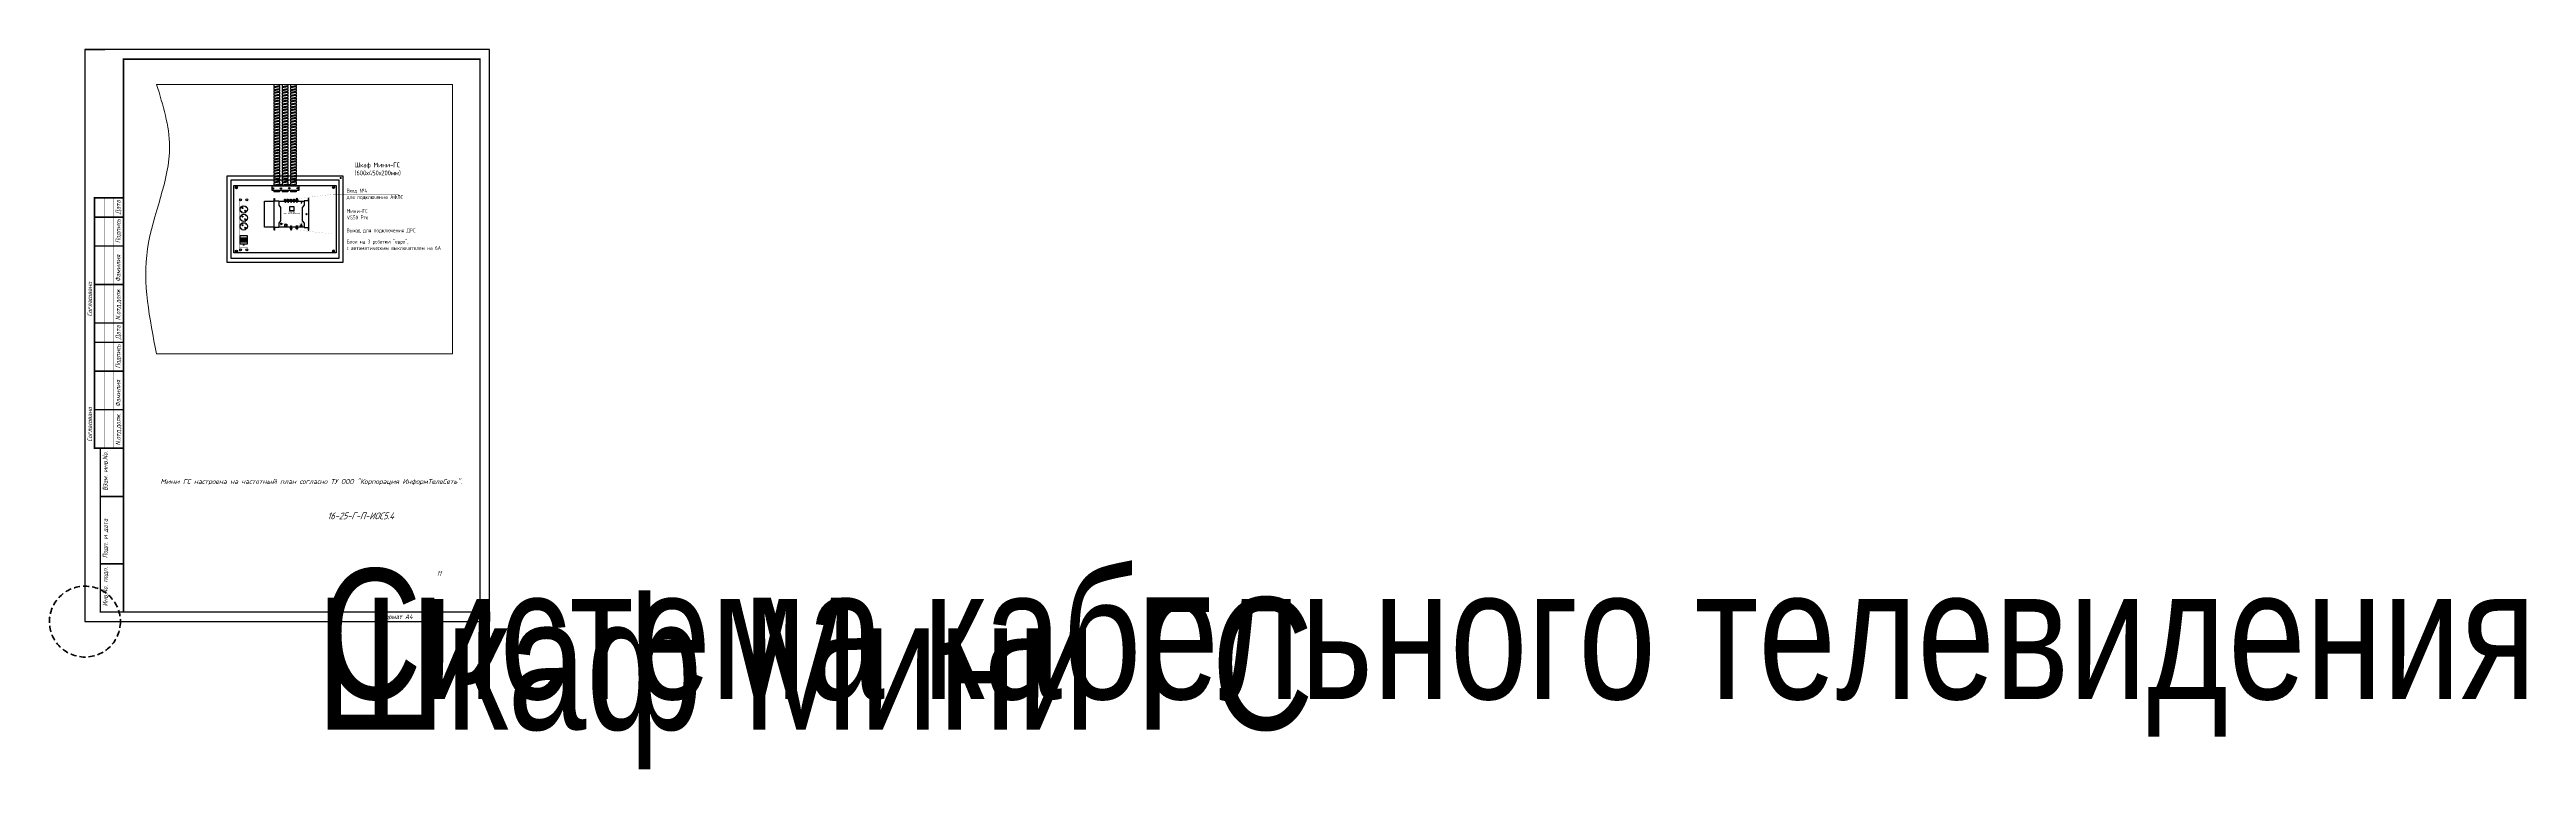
# Paper-space layout '11.МиниГС' of a CAD drawing. Header units: millimetres. Extents: x -18 to 1267, y -77 to 297.
import ezdxf
from ezdxf.enums import TextEntityAlignment as Align

# ---------------------------------------------------------------- set-up
doc = ezdxf.new("R2018")
doc.units = ezdxf.units.MM
doc.linetypes.add('HIDDEN2', pattern=[4.7625, 3.175, -1.5875])
for name, color, linetype in [('!ТВ', 7, 'Continuous'), ('102 Рамка', 252, 'Continuous'), ('Text', 7, 'Continuous'), ('Дома', 7, 'Continuous')]:
    doc.layers.add(name, color=color, linetype=linetype)
for name, color, linetype, lineweight in [('E-Скрыт-Стд-Выск', 8, 'HIDDEN2', 35), ('Архитектура', 251, 'Continuous', 18), ('Выноски', 7, 'Continuous', 0)]:
    doc.layers.add(name, color=color, linetype=linetype, lineweight=lineweight)
doc.styles.add('Arial', font='times.ttf')
doc.styles.add('ISOCPEUR', font='isocpeui.ttf', dxfattribs={"height": 2.5})
doc.styles.get("Standard").update_dxf_attribs({"font": 'arial.ttf'})
doc.styles.add('TEXT', font='isocpeur.ttf', dxfattribs={"width": 0.8})

# ---------------------------------------------------------------- blocks, each defined once
blk = doc.blocks.new('*U286')
at = {"layer": '102 Рамка', "color": 0}
blk.add_lwpolyline([(210, 297), (0, 297), (0, 0), (210, 0)], close=True, dxfattribs=at)
for points in [[(0, 297), (10.4, 297)], [(210, 5), (210, 0)]]:
    blk.add_lwpolyline(points, dxfattribs=at)
at = {"layer": '102 Рамка', "color": 0, "const_width": 0.8}
for points in [[(205, 5), (205, 292), (20, 292), (20, 5)], [(5, 220), (20, 220), (20, 90), (5, 90)], [(8, 5), (20, 5), (20, 90), (8, 90)]]:
    blk.add_lwpolyline(points, close=True, dxfattribs=at)
at = {"layer": '102 Рамка', "color": 0}
for points, const_width in [([(10, 90), (10, 220)], 0.05), ([(15, 90), (15, 220)], 0.05), ([(5, 210), (20, 210)], 0.8), ([(5, 195), (20, 195)], 0.8), ([(5, 175), (20, 175)], 0.8), ([(5, 155), (20, 155)], 0.8), ([(5, 145), (20, 145)], 0.8), ([(5, 130), (20, 130)], 0.8), ([(5, 110), (20, 110)], 0.8), ([(13, 90), (13, 5)], 0.05), ([(8, 65), (20, 65)], 0.8), ([(8, 30), (20, 30)], 0.8)]:
    blk.add_lwpolyline(points, dxfattribs=dict(at, const_width=const_width))
at = {"color": 7, "style": 'ISOCPEUR', "oblique": 10, "width": 0.8}
for tag, height, p in [('ИМЯ-ПРОЕКТА', 3.5, (143, 54.9)), ('НОМЕР-ЛИСТА', 2.5, (183.6, 25))]:
    blk.add_attdef(tag, text='', height=height, dxfattribs=at).set_placement(p, align=Align.MIDDLE_CENTER)
at = {"color": 7, "lineweight": 30, "oblique": 10, "width": 0.8, "flags": 104}
for tag, p in [('РАЗДЕЛ-ПРОЕКТА', (122.6, 27.4)), ('НАИМЕНОВАНИЕ-ЧЕРТЕЖА', (120, 12.5))]:
    blk.add_attdef(tag, text='', height=2.5, dxfattribs=at).set_placement(p, align=Align.MIDDLE_CENTER)
at = {"layer": '102 Рамка', "color": 7, "style": 'ISOCPEUR', "width": 0.8}
for s, p in [('Дата', (17.2, 211.5)), ('Подпись', (17.2, 196.5)), ('Фамилия', (17.2, 176.5)), ('Согласовано', (2.5, 158.5)), ('N.отд.долж.', (17.2, 156.5)), ('Дата', (17.2, 146.5)), ('Подпись', (17.2, 131.5)), ('Фамилия', (17.2, 111.5)), ('Согласовано', (2.5, 93.5)), ('N.отд.долж.', (17.2, 91.5)), ('Взам. инв.No.', (10.5, 68)), ('Подп. и дата', (10.5, 33)), ('Инв.No. подп.', (10.5, 8))]:
    blk.add_text(s, height=2.5, rotation=90, dxfattribs=at).set_placement(p, align=Align.MIDDLE_LEFT)
blk.add_attdef('FORMATTEXT', text='', height=2.5, dxfattribs=at).set_placement((153.5, 3.8), align=Align.TOP_LEFT)
blk = doc.blocks.new('A$C370C6F25')
for p, q in [((117, 12), (113, 16)), ((115, 10), (117, 12)), ((119, 7), (120, 8)), ((125, 4), (120, 8)), ((141, 36), (137, 40)), ((142, 37), (141, 36)), ((146, 34), (144, 32)), ((149, 28), (144, 32)), ((161, 12), (157, 16)), ((160, 10), (161, 12)), ((163, 7), (165, 8)), ((169, 4), (165, 8)), ((185, 36), (181, 40)), ((186, 37), (185, 36)), ((190, 34), (189, 32)), ((193, 28), (189, 32)), ((205, 12), (201, 16)), ((204, 10), (205, 12)), ((208, 7), (209, 8)), ((213, 4), (209, 8)), ((229, 36), (225, 40)), ((231, 37), (229, 36)), ((234, 34), (233, 32)), ((237, 28), (233, 32))]:
    blk.add_line(p, q)
at = {"const_width": 0.4}
blk.add_lwpolyline([(0, 0), (278, 0), (278, 44), (0, 44)], close=True, dxfattribs=at)
for points in [[(23, 0), (23, 44)], [(254, 0), (254, 44)]]:
    blk.add_lwpolyline(points, dxfattribs=at)
at = {"color": 251, "lineweight": 25}
blk.add_lwpolyline([(83, 40), (83, 4), (38, 4), (38, 40)], close=True, dxfattribs=at)
at = {"lineweight": 25}
for points in [[(69, 23), (69, 39), (51, 39), (51, 23)], [(69, 5), (69, 21), (51, 21), (51, 5)], [(66, 25), (66, 37), (54, 37), (54, 25)], [(66, 7), (66, 19), (54, 19), (54, 7)], [(61, 25), (61, 37), (60, 37), (60, 25)], [(60, 37), (61, 37), (61, 7), (60, 7)], [(61, 7), (61, 19), (60, 19), (60, 7)], [(116, 35), (118, 36), (120, 34), (119, 33)], [(143, 8), (145, 9), (143, 11), (141, 10)], [(161, 35), (162, 36), (164, 34), (163, 33)], [(188, 8), (189, 9), (187, 11), (185, 10)], [(205, 35), (206, 36), (209, 34), (207, 33)], [(232, 8), (233, 9), (231, 11), (230, 10)]]:
    blk.add_lwpolyline(points, close=True, dxfattribs=at)
for centre, radius in [((9, 38), 5), ((9, 6), 5), ((131, 22), 19), ((124, 15), 2.5), ((137, 29), 2.5), ((175, 22), 19), ((168, 15), 2.5), ((182, 29), 2.5), ((219, 22), 19), ((212, 15), 2.5), ((226, 29), 2.5), ((269, 38), 5), ((269, 6), 5)]:
    blk.add_circle(centre, radius)
blk = doc.blocks.new('A$C1F0C025E')
at = {"linetype": 'Continuous', "lineweight": 30}
for p, q in [((0, -135), (0, 0)), ((0, 0), (50, 0)), ((105, 9), (103, 8)), ((112, 8), (111, 9)), ((120, 9), (118, 8)), ((127, 8), (126, 9)), ((135, 9), (133, 8)), ((142, 8), (141, 9)), ((150, 9), (148, 8)), ((157, 8), (156, 9)), ((165, 9), (163, 8)), ((172, 8), (171, 9)), ((75, -1), (205, -1)), ((189, -130), (189, -128)), ((189, -128), (191, -128)), ((191, -130), (191, -128)), ((50, -135), (0, -135)), ((75, -134), (205, -134)), ((135, -144), (133, -143)), ((142, -143), (141, -144)), ((165, -144), (163, -143)), ((172, -143), (171, -144))]:
    blk.add_line(p, q, dxfattribs=at)
at = {"lineweight": 30}
for p, q in [((112, 8), (103, 7)), ((112, 7), (103, 6)), ((112, 6), (103, 5)), ((112, 5), (103, 4)), ((112, 4), (103, 3)), ((112, 3), (103, 3)), ((112, 3), (103, 2)), ((112, 2), (103, 1)), ((127, 8), (118, 7)), ((127, 7), (118, 6)), ((127, 6), (118, 5)), ((127, 5), (118, 4)), ((127, 4), (118, 3)), ((127, 3), (118, 3)), ((127, 3), (118, 2)), ((127, 2), (118, 1)), ((142, 8), (133, 7)), ((142, 7), (133, 6)), ((142, 6), (133, 5)), ((142, 5), (133, 4)), ((142, 4), (133, 3)), ((142, 3), (133, 3)), ((142, 3), (133, 2)), ((142, 2), (133, 1)), ((157, 8), (148, 7)), ((157, 7), (148, 6)), ((157, 6), (148, 5)), ((157, 5), (148, 4)), ((157, 4), (148, 3)), ((157, 3), (148, 3)), ((157, 3), (148, 2)), ((157, 2), (148, 1)), ((172, 8), (163, 7)), ((172, 7), (163, 6)), ((172, 6), (163, 5)), ((172, 5), (163, 4)), ((172, 4), (163, 3)), ((172, 3), (163, 3)), ((172, 3), (163, 2)), ((172, 2), (163, 1)), ((189, -9), (193, -9)), ((190, -9), (193, -9)), ((193, -6), (191, -6)), ((191, -6), (191, -9)), ((191, -10), (192, -10)), ((142, -137), (133, -136)), ((142, -137), (133, -137)), ((142, -139), (133, -138)), ((142, -138), (133, -138)), ((142, -140), (133, -139)), ((142, -141), (133, -140)), ((142, -142), (133, -141)), ((142, -143), (133, -142)), ((172, -137), (163, -136)), ((172, -137), (163, -137)), ((172, -139), (163, -138)), ((172, -138), (163, -138)), ((172, -140), (163, -139)), ((172, -141), (163, -140)), ((172, -142), (163, -141)), ((172, -143), (163, -142))]:
    blk.add_line(p, q, dxfattribs=at)
at = {"linetype": 'Continuous', "lineweight": 30}
for points in [[(75, 2), (75, -21), (83, -33), (83, -103), (75, -115), (75, -137), (52, -137), (52, -151), (50, -151), (50, 14), (52, 14), (52, 2), (75, 2)], [(112, 8), (112, -1), (103, -1), (103, 8)], [(105, 9), (111, 9)], [(127, 8), (127, -1), (118, -1), (118, 8)], [(120, 9), (126, 9)], [(142, 8), (142, -1), (133, -1), (133, 8)], [(135, 9), (141, 9)], [(157, 8), (157, -1), (148, -1), (148, 8)], [(150, 9), (156, 9)], [(172, 8), (172, -1), (163, -1), (163, 8)], [(165, 9), (171, 9)], [(205, 2), (205, -21), (196, -33), (196, -103), (205, -115), (205, -137), (227, -137), (227, -151), (230, -151), (230, 14), (227, 14), (227, 2), (205, 2)], [(187, -130), (187, -127), (189, -127), (189, -125), (190, -125), (190, -124), (190, -124)], [(193, -130), (193, -127), (192, -127), (192, -125), (191, -125), (191, -124), (190, -124)], [(142, -143), (142, -134), (133, -134), (133, -143)], [(135, -144), (141, -144)], [(172, -143), (172, -134), (163, -134), (163, -143)], [(165, -144), (171, -144)]]:
    blk.add_lwpolyline(points, dxfattribs=at)
at = {"lineweight": 30}
for points in [[(84, -115), (90, -115), (90, -121), (84, -121)], [(85, -117), (88, -117), (88, -120), (85, -120)]]:
    blk.add_lwpolyline(points, close=True, dxfattribs=at)
for points in [[(108, -7), (106, -3), (110, -3), (108, -7)], [(109, -120), (116, -120), (116, -130), (106, -130), (106, -122), (109, -120)], [(123, -7), (121, -3), (125, -3), (123, -7)], [(138, -7), (136, -3), (140, -3), (138, -7)], [(138, -132), (136, -128), (140, -128), (138, -132)], [(153, -7), (151, -3), (155, -3), (153, -7)], [(168, -7), (166, -3), (170, -3), (168, -7)], [(168, -132), (166, -128), (170, -128), (168, -132)]]:
    blk.add_lwpolyline(points)
blk.add_lwpolyline([(131, -28), (152, -28), (152, -50), (131, -50)], close=True)
at = {"linetype": 'Continuous', "lineweight": 30}
blk.add_lwpolyline([(187, -123), (194, -123), (194, -130), (187, -130)], close=True, dxfattribs=at)
at = {"line_spacing_factor": 0.75, "style": 'Arial'}
for s, insert, char_height, width, attachment_point in [('{\\fArial|b1|i0|c204|p34;Power', (85, -127), 2.5, 6.64, 8), ('{\\fArial|b1|i0|c204|p34;220V~/50Hz\\P20W', (91, -118), 2.5, 6.64, 4), ('{\\fArial|b1|i0|c204|p34;PROGRAMMABLE FILTERING CONVERTER', (141, -64), 3, 100.47, 2), ('{\\fArial|b1|i0|c204|p34;FM', (108, -8), 2.5, 6.64, 2), ('{\\fArial|b1|i0|c204|p34;SD', (112, -127), 2.5, 6.64, 8), ('{\\fArial|b1|i0|c204|p34;V/U1', (123, -8), 2.5, 6.64, 2), ('{\\fArial|b1|i0|c204|p34;VS50 PRO', (141, -55), 5, 44.62, 2), ('{\\fArial|b1|i0|c204|p34;V/U2', (138, -8), 2.5, 6.64, 2), ('{\\fArial|b1|i0|c204|p34;OUT', (138, -127), 2.5, 6.64, 8), ('{\\fArial|b1|i0|c204|p34;V/U3', (153, -8), 2.5, 6.64, 2), ('{\\fArial|b1|i0|c204|p34;NH-30dB', (168, -127), 2.5, 6.64, 8), ('{\\fArial|b1|i0|c204|p34;V/U4', (168, -8), 2.5, 6.64, 2), ('{\\fArial|b1|i0|c204|p34;RJ10\\PControl Unit\\POH41', (190, -121), 2.5, 21.4, 8), ('{\\fArial|b1|i0|c204|p34;GND', (192, -2), 2.5, 6.64, 2)]:
    blk.add_mtext(s, dxfattribs=dict(at, insert=insert, char_height=char_height, width=width, attachment_point=attachment_point))
blk = doc.blocks.new('Cross Pt Pan Head Screw - 10 mm top')
at = {"color": 0, "linetype": 'Continuous'}
for p, q in [((-1, 1), (-5, 1)), ((-1, 1), (-1, 5)), ((1, 1), (-1, 1)), ((-1, 1), (-1, -1)), ((1, 1), (1, 5)), ((1, 1), (5, 1)), ((1, 1), (1, -1)), ((-1, -1), (-5, -1)), ((1, -1), (-1, -1)), ((-1, -1), (-1, -5)), ((1, -1), (1, -5)), ((1, -1), (5, -1))]:
    blk.add_line(p, q, dxfattribs=at)
blk.add_circle((0, 0), 9.84, dxfattribs=at)
for start, end in [(169.7597, 190.2403), (79.7597, 100.2403), (349.7597, 10.2403), (259.7597, 280.2403)]:
    blk.add_arc((0, 0), 5.09, start, end, dxfattribs=at)

psp = doc.layouts.new('11.МиниГС')

# ---------------------------------------------------------------- hatches: boundary and pattern name
at = {"layer": 'Выноски'}
h = psp.add_hatch(color=256, dxfattribs=at)
h.dxf.hatch_style = 1
edge = h.paths.add_edge_path()
edge.add_arc((110, 219.5), 0.302, 0, 360)
h = psp.add_hatch(color=256, dxfattribs=at)
h.dxf.hatch_style = 1
edge = h.paths.add_edge_path()
edge.add_arc((132.7, 230.3), 0.302, 0, 360)
h = psp.add_hatch(color=256, dxfattribs=at)
h.dxf.hatch_style = 1
edge = h.paths.add_edge_path()
edge.add_arc((115, 211.5), 0.302, 0, 360)
h = psp.add_hatch(color=256, dxfattribs=at)
h.dxf.hatch_style = 1
edge = h.paths.add_edge_path()
edge.add_arc((82.4, 195.7), 0.302, 0, 360)
h = psp.add_hatch(color=256, dxfattribs=at)
h.dxf.hatch_style = 1
edge = h.paths.add_edge_path()
edge.add_arc((107, 203.6), 0.302, 0, 360)

# ---------------------------------------------------------------- linework, layer by layer
at = {"layer": '!ТВ'}
for p, q in [((101, 226), (98, 226)), ((101, 223.2), (98, 223.2)), ((105.3, 226), (102.3, 226)), ((105.3, 223.2), (102.3, 223.2)), ((109.6, 226), (106.6, 226)), ((109.6, 223.2), (106.6, 223.2))]:
    psp.add_line(p, q, dxfattribs=at)
psp.add_lwpolyline([(111.2, 226), (96.9, 226), (96.9, 223.9), (111.2, 223.9)], close=True, dxfattribs=at)
at = {"lineweight": 30}
for p, q in [((78.6, 225.9), (78.2, 225.7)), ((78.2, 225.7), (78.2, 225.2)), ((78.2, 225.2), (78.6, 224.9)), ((79.1, 225.7), (78.6, 225.9)), ((78.6, 224.9), (79.1, 225.2)), ((79.1, 225.2), (79.1, 225.7)), ((128.6, 225.7), (129, 225.9)), ((128.6, 225.2), (128.6, 225.7)), ((129, 224.9), (128.6, 225.2)), ((129, 225.9), (129.5, 225.7)), ((129.5, 225.2), (129, 224.9)), ((129.5, 225.7), (129.5, 225.2)), ((78.2, 192.6), (78.6, 192.9)), ((78.6, 192.9), (79.1, 192.6)), ((129, 192.9), (128.6, 192.6)), ((129.5, 192.6), (129, 192.9)), ((78.2, 192.1), (78.2, 192.6)), ((78.6, 191.8), (78.2, 192.1)), ((79.1, 192.1), (78.6, 191.8)), ((79.1, 192.6), (79.1, 192.1)), ((128.6, 192.6), (128.6, 192.1)), ((128.6, 192.1), (129, 191.8)), ((129, 191.8), (129.5, 192.1)), ((129.5, 192.1), (129.5, 192.6))]:
    psp.add_line(p, q, dxfattribs=at)
for points in [[(73.8, 231.4), (133.8, 231.4), (133.8, 186.4), (73.8, 186.4)], [(75.9, 229.3), (131.7, 229.3), (131.7, 188.5), (75.9, 188.5)]]:
    psp.add_lwpolyline(points, close=True, dxfattribs=at)
psp.add_lwpolyline([(77.3, 226.4), (130.3, 226.4), (130.3, 191.4), (77.3, 191.4)], close=True)
for points in [[(102.3, 226.8), (100.8, 226.8)], [(106.6, 226.8), (105.1, 226.8)]]:
    psp.add_lwpolyline(points, dxfattribs=at)
for centre, radius in [((78.6, 225.4), 0.552), ((78.6, 225.4), 0.3), ((129, 225.4), 0.552), ((129, 225.4), 0.3), ((78.6, 192.3), 0.552), ((129, 192.3), 0.552), ((78.6, 192.3), 0.3), ((129, 192.3), 0.3)]:
    psp.add_circle(centre, radius, dxfattribs=at)
at = {"layer": 'E-Скрыт-Стд-Выск'}
psp.add_circle((0, 0), 18.4, dxfattribs=at)
at = {"layer": 'Архитектура'}
for p, q in [((190.7, 278.8), (37.2, 278.8)), ((190.7, 278.8), (190.7, 139)), ((190.7, 139), (37.2, 139))]:
    psp.add_line(p, q, dxfattribs=at)
psp.add_spline([(37.2, 278.8), (43.9, 246.7), (32.5, 193.5), (37.2, 139)], degree=3, dxfattribs=at)
at = {"layer": 'Выноски', "const_width": 0.03}
for points in [[(132.7, 230.3), (132.7, 234.9), (158.6, 234.9)], [(110, 219.5), (128.8, 221.9), (163, 221.9)], [(115, 211.5), (146.4, 211.5)], [(82.4, 195.7), (82.4, 195.7), (178.9, 195.7)], [(107, 203.6), (128.8, 201.2), (165.5, 201.2)]]:
    psp.add_lwpolyline(points, dxfattribs=at)
at = {"layer": 'Выноски'}
for centre in [(110, 219.5), (132.7, 230.3), (115, 211.5), (82.4, 195.7), (107, 203.6)]:
    psp.add_circle(centre, 0.302, dxfattribs=at)
at = {"layer": 'Дома'}
for p, q in [((98, 278.8), (98, 277.8)), ((98, 277.8), (101, 278.3)), ((98, 277.3), (101, 277.8)), ((98, 277.3), (98, 276.3)), ((98, 276.3), (101, 276.8)), ((98, 275.8), (101, 276.3)), ((98, 275.8), (98, 274.8)), ((98, 274.8), (101, 275.3)), ((98, 274.3), (101, 274.8)), ((98, 274.3), (98, 273.3)), ((98, 273.3), (101, 273.8)), ((98, 272.8), (101, 273.3)), ((98, 272.8), (98, 271.8)), ((98, 271.8), (101, 272.3)), ((98, 271.3), (101, 271.8)), ((98, 271.3), (98, 270.3)), ((98, 270.3), (101, 270.8)), ((98, 269.8), (101, 270.3)), ((98.3, 277.8), (98.3, 277.3)), ((98.3, 276.3), (98.3, 275.8)), ((98.3, 274.8), (98.3, 274.3)), ((98.3, 273.3), (98.3, 272.8)), ((98.3, 271.8), (98.3, 271.3)), ((98.3, 270.3), (98.3, 269.8)), ((100.8, 278.3), (100.8, 277.8)), ((100.8, 276.8), (100.8, 276.3)), ((100.8, 275.3), (100.8, 274.8)), ((100.8, 273.8), (100.8, 273.3)), ((100.8, 272.3), (100.8, 271.8)), ((100.8, 270.8), (100.8, 270.3)), ((101, 278.8), (101, 278.3)), ((101, 277.8), (101, 276.8)), ((101, 276.3), (101, 275.3)), ((101, 274.8), (101, 273.8)), ((101, 273.3), (101, 272.3)), ((101, 271.8), (101, 270.8)), ((101, 270.3), (101, 269.3)), ((102.3, 278.8), (102.3, 277.8)), ((102.3, 277.8), (105.3, 278.3)), ((102.3, 277.3), (105.3, 277.8)), ((102.3, 277.3), (102.3, 276.3)), ((102.3, 276.3), (105.3, 276.8)), ((102.3, 275.8), (105.3, 276.3)), ((102.3, 275.8), (102.3, 274.8)), ((102.3, 274.8), (105.3, 275.3)), ((102.3, 274.3), (105.3, 274.8)), ((102.3, 274.3), (102.3, 273.3)), ((102.3, 273.3), (105.3, 273.8)), ((102.3, 272.8), (105.3, 273.3)), ((102.3, 272.8), (102.3, 271.8)), ((102.3, 271.8), (105.3, 272.3)), ((102.3, 271.3), (105.3, 271.8)), ((102.3, 271.3), (102.3, 270.3)), ((102.3, 270.3), (105.3, 270.8)), ((102.3, 269.8), (105.3, 270.3)), ((102.6, 277.8), (102.6, 277.3)), ((102.6, 276.3), (102.6, 275.8)), ((102.6, 274.8), (102.6, 274.3)), ((102.6, 273.3), (102.6, 272.8)), ((102.6, 271.8), (102.6, 271.3)), ((102.6, 270.3), (102.6, 269.8)), ((105.1, 278.3), (105.1, 277.8)), ((105.1, 276.8), (105.1, 276.3)), ((105.1, 275.3), (105.1, 274.8)), ((105.1, 273.8), (105.1, 273.3)), ((105.1, 272.3), (105.1, 271.8)), ((105.1, 270.8), (105.1, 270.3)), ((105.3, 278.8), (105.3, 278.3)), ((105.3, 277.8), (105.3, 276.8)), ((105.3, 276.3), (105.3, 275.3)), ((105.3, 274.8), (105.3, 273.8)), ((105.3, 273.3), (105.3, 272.3)), ((105.3, 271.8), (105.3, 270.8)), ((105.3, 270.3), (105.3, 269.3)), ((106.6, 278.8), (106.6, 277.8)), ((106.6, 277.8), (109.6, 278.3)), ((106.6, 277.3), (109.6, 277.8)), ((106.6, 277.3), (106.6, 276.3)), ((106.6, 276.3), (109.6, 276.8)), ((106.6, 275.8), (109.6, 276.3)), ((106.6, 275.8), (106.6, 274.8)), ((106.6, 274.8), (109.6, 275.3)), ((106.6, 274.3), (109.6, 274.8)), ((106.6, 274.3), (106.6, 273.3)), ((106.6, 273.3), (109.6, 273.8)), ((106.6, 272.8), (109.6, 273.3)), ((106.6, 272.8), (106.6, 271.8)), ((106.6, 271.8), (109.6, 272.3)), ((106.6, 271.3), (109.6, 271.8)), ((106.6, 271.3), (106.6, 270.3)), ((106.6, 270.3), (109.6, 270.8)), ((106.6, 269.8), (109.6, 270.3)), ((106.9, 277.8), (106.9, 277.3)), ((106.9, 276.3), (106.9, 275.8)), ((106.9, 274.8), (106.9, 274.3)), ((106.9, 273.3), (106.9, 272.8)), ((106.9, 271.8), (106.9, 271.3)), ((106.9, 270.3), (106.9, 269.8)), ((109.4, 278.3), (109.4, 277.8)), ((109.4, 276.8), (109.4, 276.3)), ((109.4, 275.3), (109.4, 274.8)), ((109.4, 273.8), (109.4, 273.3)), ((109.4, 272.3), (109.4, 271.8)), ((109.4, 270.8), (109.4, 270.3)), ((109.6, 278.8), (109.6, 278.3)), ((109.6, 277.8), (109.6, 276.8)), ((109.6, 276.3), (109.6, 275.3)), ((109.6, 274.8), (109.6, 273.8)), ((109.6, 273.3), (109.6, 272.3)), ((109.6, 271.8), (109.6, 270.8)), ((109.6, 270.3), (109.6, 269.3)), ((98, 269.8), (98, 268.8)), ((98, 268.8), (101, 269.3)), ((98, 268.3), (101, 268.8)), ((98, 268.3), (98, 267.3)), ((98, 267.3), (101, 267.8)), ((98, 266.8), (101, 267.3)), ((98, 266.8), (98, 265.8)), ((98, 265.8), (101, 266.3)), ((98, 265.3), (101, 265.8)), ((98, 265.3), (98, 264.3)), ((98, 264.3), (101, 264.8)), ((98, 263.8), (101, 264.3)), ((98, 263.8), (98, 262.8)), ((98, 262.8), (101, 263.3)), ((98, 262.3), (101, 262.8)), ((98, 262.3), (98, 261.3)), ((98, 261.3), (101, 261.8)), ((98, 260.8), (101, 261.3)), ((98, 260.8), (98, 259.8)), ((98, 259.8), (101, 260.3)), ((98, 259.3), (101, 259.8)), ((98, 259.3), (98, 258.3)), ((98, 258.3), (101, 258.8)), ((98, 257.8), (101, 258.3)), ((98, 257.8), (98, 256.8)), ((98, 256.8), (101, 257.3)), ((98.3, 268.8), (98.3, 268.3)), ((98.3, 267.3), (98.3, 266.8)), ((98.3, 265.8), (98.3, 265.3)), ((98.3, 264.3), (98.3, 263.8)), ((98.3, 262.8), (98.3, 262.3)), ((98.3, 261.3), (98.3, 260.8)), ((98.3, 259.8), (98.3, 259.3)), ((98.3, 258.3), (98.3, 257.8)), ((100.8, 269.3), (100.8, 268.8)), ((100.8, 267.8), (100.8, 267.3)), ((100.8, 266.3), (100.8, 265.8)), ((100.8, 264.8), (100.8, 264.3)), ((100.8, 263.3), (100.8, 262.8)), ((100.8, 261.8), (100.8, 261.3)), ((100.8, 260.3), (100.8, 259.8)), ((100.8, 258.8), (100.8, 258.3)), ((100.8, 257.3), (100.8, 256.8)), ((101, 268.8), (101, 267.8)), ((101, 267.3), (101, 266.3)), ((101, 265.8), (101, 264.8)), ((101, 264.3), (101, 263.3)), ((101, 262.8), (101, 261.8)), ((101, 261.3), (101, 260.3)), ((101, 259.8), (101, 258.8)), ((101, 258.3), (101, 257.3)), ((102.3, 269.8), (102.3, 268.8)), ((102.3, 268.8), (105.3, 269.3)), ((102.3, 268.3), (105.3, 268.8)), ((102.3, 268.3), (102.3, 267.3)), ((102.3, 267.3), (105.3, 267.8)), ((102.3, 266.8), (105.3, 267.3)), ((102.3, 266.8), (102.3, 265.8)), ((102.3, 265.8), (105.3, 266.3)), ((102.3, 265.3), (105.3, 265.8)), ((102.3, 265.3), (102.3, 264.3)), ((102.3, 264.3), (105.3, 264.8)), ((102.3, 263.8), (105.3, 264.3)), ((102.3, 263.8), (102.3, 262.8)), ((102.3, 262.8), (105.3, 263.3)), ((102.3, 262.3), (105.3, 262.8)), ((102.3, 262.3), (102.3, 261.3)), ((102.3, 261.3), (105.3, 261.8)), ((102.3, 260.8), (105.3, 261.3)), ((102.3, 260.8), (102.3, 259.8)), ((102.3, 259.8), (105.3, 260.3)), ((102.3, 259.3), (105.3, 259.8)), ((102.3, 259.3), (102.3, 258.3)), ((102.3, 258.3), (105.3, 258.8)), ((102.3, 257.8), (105.3, 258.3)), ((102.3, 257.8), (102.3, 256.8)), ((102.3, 256.8), (105.3, 257.3)), ((102.6, 268.8), (102.6, 268.3)), ((102.6, 267.3), (102.6, 266.8)), ((102.6, 265.8), (102.6, 265.3)), ((102.6, 264.3), (102.6, 263.8)), ((102.6, 262.8), (102.6, 262.3)), ((102.6, 261.3), (102.6, 260.8)), ((102.6, 259.8), (102.6, 259.3)), ((102.6, 258.3), (102.6, 257.8)), ((105.1, 269.3), (105.1, 268.8)), ((105.1, 267.8), (105.1, 267.3)), ((105.1, 266.3), (105.1, 265.8)), ((105.1, 264.8), (105.1, 264.3)), ((105.1, 263.3), (105.1, 262.8)), ((105.1, 261.8), (105.1, 261.3)), ((105.1, 260.3), (105.1, 259.8)), ((105.1, 258.8), (105.1, 258.3)), ((105.1, 257.3), (105.1, 256.8)), ((105.3, 268.8), (105.3, 267.8)), ((105.3, 267.3), (105.3, 266.3)), ((105.3, 265.8), (105.3, 264.8)), ((105.3, 264.3), (105.3, 263.3)), ((105.3, 262.8), (105.3, 261.8)), ((105.3, 261.3), (105.3, 260.3)), ((105.3, 259.8), (105.3, 258.8)), ((105.3, 258.3), (105.3, 257.3)), ((106.6, 269.8), (106.6, 268.8)), ((106.6, 268.8), (109.6, 269.3)), ((106.6, 268.3), (109.6, 268.8)), ((106.6, 268.3), (106.6, 267.3)), ((106.6, 267.3), (109.6, 267.8)), ((106.6, 266.8), (109.6, 267.3)), ((106.6, 266.8), (106.6, 265.8)), ((106.6, 265.8), (109.6, 266.3)), ((106.6, 265.3), (109.6, 265.8)), ((106.6, 265.3), (106.6, 264.3)), ((106.6, 264.3), (109.6, 264.8)), ((106.6, 263.8), (109.6, 264.3)), ((106.6, 263.8), (106.6, 262.8)), ((106.6, 262.8), (109.6, 263.3)), ((106.6, 262.3), (109.6, 262.8)), ((106.6, 262.3), (106.6, 261.3)), ((106.6, 261.3), (109.6, 261.8)), ((106.6, 260.8), (109.6, 261.3)), ((106.6, 260.8), (106.6, 259.8)), ((106.6, 259.8), (109.6, 260.3)), ((106.6, 259.3), (109.6, 259.8)), ((106.6, 259.3), (106.6, 258.3)), ((106.6, 258.3), (109.6, 258.8)), ((106.6, 257.8), (109.6, 258.3)), ((106.6, 257.8), (106.6, 256.8)), ((106.6, 256.8), (109.6, 257.3)), ((106.9, 268.8), (106.9, 268.3)), ((106.9, 267.3), (106.9, 266.8)), ((106.9, 265.8), (106.9, 265.3)), ((106.9, 264.3), (106.9, 263.8)), ((106.9, 262.8), (106.9, 262.3)), ((106.9, 261.3), (106.9, 260.8)), ((106.9, 259.8), (106.9, 259.3)), ((106.9, 258.3), (106.9, 257.8)), ((109.4, 269.3), (109.4, 268.8)), ((109.4, 267.8), (109.4, 267.3)), ((109.4, 266.3), (109.4, 265.8)), ((109.4, 264.8), (109.4, 264.3)), ((109.4, 263.3), (109.4, 262.8)), ((109.4, 261.8), (109.4, 261.3)), ((109.4, 260.3), (109.4, 259.8)), ((109.4, 258.8), (109.4, 258.3)), ((109.4, 257.3), (109.4, 256.8)), ((109.6, 268.8), (109.6, 267.8)), ((109.6, 267.3), (109.6, 266.3)), ((109.6, 265.8), (109.6, 264.8)), ((109.6, 264.3), (109.6, 263.3)), ((109.6, 262.8), (109.6, 261.8)), ((109.6, 261.3), (109.6, 260.3)), ((109.6, 259.8), (109.6, 258.8)), ((109.6, 258.3), (109.6, 257.3)), ((98, 256.3), (101, 256.8)), ((98, 256.3), (98, 255.3)), ((98, 255.3), (101, 255.8)), ((98, 254.8), (101, 255.3)), ((98, 254.8), (98, 253.8)), ((98, 253.8), (101, 254.3)), ((98, 253.3), (101, 253.8)), ((98, 253.3), (98, 252.3)), ((98, 252.3), (101, 252.8)), ((98, 251.8), (101, 252.3)), ((98, 251.8), (98, 250.8)), ((98, 250.8), (101, 251.3)), ((98, 250.3), (101, 250.8)), ((98, 250.3), (98, 249.3)), ((98, 249.3), (101, 249.8)), ((98, 248.8), (101, 249.3)), ((98, 248.8), (98, 247.8)), ((98, 247.8), (101, 248.3)), ((98, 247.3), (101, 247.8)), ((98, 247.3), (98, 246.3)), ((98, 246.3), (101, 246.8)), ((98, 245.8), (101, 246.3)), ((98, 245.8), (98, 244.8)), ((98, 244.8), (101, 245.3)), ((98, 244.3), (101, 244.8)), ((98, 244.3), (98, 243.3)), ((98.3, 256.8), (98.3, 256.3)), ((98.3, 255.3), (98.3, 254.8)), ((98.3, 253.8), (98.3, 253.3)), ((98.3, 252.3), (98.3, 251.8)), ((98.3, 250.8), (98.3, 250.3)), ((98.3, 249.3), (98.3, 248.8)), ((98.3, 247.8), (98.3, 247.3)), ((98.3, 246.3), (98.3, 245.8)), ((98.3, 244.8), (98.3, 244.3)), ((100.8, 255.8), (100.8, 255.3)), ((100.8, 254.3), (100.8, 253.8)), ((100.8, 252.8), (100.8, 252.3)), ((100.8, 251.3), (100.8, 250.8)), ((100.8, 249.8), (100.8, 249.3)), ((100.8, 248.3), (100.8, 247.8)), ((100.8, 246.8), (100.8, 246.3)), ((100.8, 245.3), (100.8, 244.8)), ((101, 256.8), (101, 255.8)), ((101, 255.3), (101, 254.3)), ((101, 253.8), (101, 252.8)), ((101, 252.3), (101, 251.3)), ((101, 250.8), (101, 249.8)), ((101, 249.3), (101, 248.3)), ((101, 247.8), (101, 246.8)), ((101, 246.3), (101, 245.3)), ((101, 244.8), (101, 243.8)), ((102.3, 256.3), (105.3, 256.8)), ((102.3, 256.3), (102.3, 255.3)), ((102.3, 255.3), (105.3, 255.8)), ((102.3, 254.8), (105.3, 255.3)), ((102.3, 254.8), (102.3, 253.8)), ((102.3, 253.8), (105.3, 254.3)), ((102.3, 253.3), (105.3, 253.8)), ((102.3, 253.3), (102.3, 252.3)), ((102.3, 252.3), (105.3, 252.8)), ((102.3, 251.8), (105.3, 252.3)), ((102.3, 251.8), (102.3, 250.8)), ((102.3, 250.8), (105.3, 251.3)), ((102.3, 250.3), (105.3, 250.8)), ((102.3, 250.3), (102.3, 249.3)), ((102.3, 249.3), (105.3, 249.8)), ((102.3, 248.8), (105.3, 249.3)), ((102.3, 248.8), (102.3, 247.8)), ((102.3, 247.8), (105.3, 248.3)), ((102.3, 247.3), (105.3, 247.8)), ((102.3, 247.3), (102.3, 246.3)), ((102.3, 246.3), (105.3, 246.8)), ((102.3, 245.8), (105.3, 246.3)), ((102.3, 245.8), (102.3, 244.8)), ((102.3, 244.8), (105.3, 245.3)), ((102.3, 244.3), (105.3, 244.8)), ((102.3, 244.3), (102.3, 243.3)), ((102.6, 256.8), (102.6, 256.3)), ((102.6, 255.3), (102.6, 254.8)), ((102.6, 253.8), (102.6, 253.3)), ((102.6, 252.3), (102.6, 251.8)), ((102.6, 250.8), (102.6, 250.3)), ((102.6, 249.3), (102.6, 248.8)), ((102.6, 247.8), (102.6, 247.3)), ((102.6, 246.3), (102.6, 245.8)), ((102.6, 244.8), (102.6, 244.3)), ((105.1, 255.8), (105.1, 255.3)), ((105.1, 254.3), (105.1, 253.8)), ((105.1, 252.8), (105.1, 252.3)), ((105.1, 251.3), (105.1, 250.8)), ((105.1, 249.8), (105.1, 249.3)), ((105.1, 248.3), (105.1, 247.8)), ((105.1, 246.8), (105.1, 246.3)), ((105.1, 245.3), (105.1, 244.8)), ((105.3, 256.8), (105.3, 255.8)), ((105.3, 255.3), (105.3, 254.3)), ((105.3, 253.8), (105.3, 252.8)), ((105.3, 252.3), (105.3, 251.3)), ((105.3, 250.8), (105.3, 249.8)), ((105.3, 249.3), (105.3, 248.3)), ((105.3, 247.8), (105.3, 246.8)), ((105.3, 246.3), (105.3, 245.3)), ((105.3, 244.8), (105.3, 243.8)), ((106.6, 256.3), (109.6, 256.8)), ((106.6, 256.3), (106.6, 255.3)), ((106.6, 255.3), (109.6, 255.8)), ((106.6, 254.8), (109.6, 255.3)), ((106.6, 254.8), (106.6, 253.8)), ((106.6, 253.8), (109.6, 254.3)), ((106.6, 253.3), (109.6, 253.8)), ((106.6, 253.3), (106.6, 252.3)), ((106.6, 252.3), (109.6, 252.8)), ((106.6, 251.8), (109.6, 252.3)), ((106.6, 251.8), (106.6, 250.8)), ((106.6, 250.8), (109.6, 251.3)), ((106.6, 250.3), (109.6, 250.8)), ((106.6, 250.3), (106.6, 249.3)), ((106.6, 249.3), (109.6, 249.8)), ((106.6, 248.8), (109.6, 249.3)), ((106.6, 248.8), (106.6, 247.8)), ((106.6, 247.8), (109.6, 248.3)), ((106.6, 247.3), (109.6, 247.8)), ((106.6, 247.3), (106.6, 246.3)), ((106.6, 246.3), (109.6, 246.8)), ((106.6, 245.8), (109.6, 246.3)), ((106.6, 245.8), (106.6, 244.8)), ((106.6, 244.8), (109.6, 245.3)), ((106.6, 244.3), (109.6, 244.8)), ((106.6, 244.3), (106.6, 243.3)), ((106.9, 256.8), (106.9, 256.3)), ((106.9, 255.3), (106.9, 254.8)), ((106.9, 253.8), (106.9, 253.3)), ((106.9, 252.3), (106.9, 251.8)), ((106.9, 250.8), (106.9, 250.3)), ((106.9, 249.3), (106.9, 248.8)), ((106.9, 247.8), (106.9, 247.3)), ((106.9, 246.3), (106.9, 245.8)), ((106.9, 244.8), (106.9, 244.3)), ((109.4, 255.8), (109.4, 255.3)), ((109.4, 254.3), (109.4, 253.8)), ((109.4, 252.8), (109.4, 252.3)), ((109.4, 251.3), (109.4, 250.8)), ((109.4, 249.8), (109.4, 249.3)), ((109.4, 248.3), (109.4, 247.8)), ((109.4, 246.8), (109.4, 246.3)), ((109.4, 245.3), (109.4, 244.8)), ((109.6, 256.8), (109.6, 255.8)), ((109.6, 255.3), (109.6, 254.3)), ((109.6, 253.8), (109.6, 252.8)), ((109.6, 252.3), (109.6, 251.3)), ((109.6, 250.8), (109.6, 249.8)), ((109.6, 249.3), (109.6, 248.3)), ((109.6, 247.8), (109.6, 246.8)), ((109.6, 246.3), (109.6, 245.3)), ((109.6, 244.8), (109.6, 243.8)), ((98, 243.3), (101, 243.8)), ((98, 242.8), (101, 243.3)), ((98, 242.8), (98, 241.8)), ((98, 241.8), (101, 242.3)), ((98, 241.3), (101, 241.8)), ((98, 241.3), (98, 240.3)), ((98, 240.3), (101, 240.8)), ((98, 239.8), (101, 240.3)), ((98, 239.8), (98, 238.8)), ((98, 238.8), (101, 239.3)), ((98, 238.3), (101, 238.8)), ((98, 238.3), (98, 237.3)), ((98, 237.3), (101, 237.8)), ((98, 236.8), (101, 237.3)), ((98, 236.8), (98, 235.8)), ((98, 235.8), (101, 236.3)), ((98, 235.3), (101, 235.8)), ((98, 235.3), (98, 234.3)), ((98, 234.3), (101, 234.8)), ((98, 233.8), (101, 234.3)), ((98, 233.8), (98, 232.8)), ((98, 232.8), (101, 233.3)), ((98, 232.3), (101, 232.8)), ((98, 232.3), (98, 231.3)), ((98, 231.3), (101, 231.8)), ((98.3, 243.3), (98.3, 242.8)), ((98.3, 241.8), (98.3, 241.3)), ((98.3, 240.3), (98.3, 239.8)), ((98.3, 238.8), (98.3, 238.3)), ((98.3, 237.3), (98.3, 236.8)), ((98.3, 235.8), (98.3, 235.3)), ((98.3, 234.3), (98.3, 233.8)), ((98.3, 232.8), (98.3, 232.3)), ((100.8, 243.8), (100.8, 243.3)), ((100.8, 242.3), (100.8, 241.8)), ((100.8, 240.8), (100.8, 240.3)), ((100.8, 239.3), (100.8, 238.8)), ((100.8, 237.8), (100.8, 237.3)), ((100.8, 236.3), (100.8, 235.8)), ((100.8, 234.8), (100.8, 234.3)), ((100.8, 233.3), (100.8, 232.8)), ((100.8, 231.8), (100.8, 231.3)), ((101, 243.3), (101, 242.3)), ((101, 241.8), (101, 240.8)), ((101, 240.3), (101, 239.3)), ((101, 238.8), (101, 237.8)), ((101, 237.3), (101, 236.3)), ((101, 235.8), (101, 234.8)), ((101, 234.3), (101, 233.3)), ((101, 232.8), (101, 231.8)), ((102.3, 243.3), (105.3, 243.8)), ((102.3, 242.8), (105.3, 243.3)), ((102.3, 242.8), (102.3, 241.8)), ((102.3, 241.8), (105.3, 242.3)), ((102.3, 241.3), (105.3, 241.8)), ((102.3, 241.3), (102.3, 240.3)), ((102.3, 240.3), (105.3, 240.8)), ((102.3, 239.8), (105.3, 240.3)), ((102.3, 239.8), (102.3, 238.8)), ((102.3, 238.8), (105.3, 239.3)), ((102.3, 238.3), (105.3, 238.8)), ((102.3, 238.3), (102.3, 237.3)), ((102.3, 237.3), (105.3, 237.8)), ((102.3, 236.8), (105.3, 237.3)), ((102.3, 236.8), (102.3, 235.8)), ((102.3, 235.8), (105.3, 236.3)), ((102.3, 235.3), (105.3, 235.8)), ((102.3, 235.3), (102.3, 234.3)), ((102.3, 234.3), (105.3, 234.8)), ((102.3, 233.8), (105.3, 234.3)), ((102.3, 233.8), (102.3, 232.8)), ((102.3, 232.8), (105.3, 233.3)), ((102.3, 232.3), (105.3, 232.8)), ((102.3, 232.3), (102.3, 231.3)), ((102.3, 231.3), (105.3, 231.8)), ((102.6, 243.3), (102.6, 242.8)), ((102.6, 241.8), (102.6, 241.3)), ((102.6, 240.3), (102.6, 239.8)), ((102.6, 238.8), (102.6, 238.3)), ((102.6, 237.3), (102.6, 236.8)), ((102.6, 235.8), (102.6, 235.3)), ((102.6, 234.3), (102.6, 233.8)), ((102.6, 232.8), (102.6, 232.3)), ((105.1, 243.8), (105.1, 243.3)), ((105.1, 242.3), (105.1, 241.8)), ((105.1, 240.8), (105.1, 240.3)), ((105.1, 239.3), (105.1, 238.8)), ((105.1, 237.8), (105.1, 237.3)), ((105.1, 236.3), (105.1, 235.8)), ((105.1, 234.8), (105.1, 234.3)), ((105.1, 233.3), (105.1, 232.8)), ((105.1, 231.8), (105.1, 231.3)), ((105.3, 243.3), (105.3, 242.3)), ((105.3, 241.8), (105.3, 240.8)), ((105.3, 240.3), (105.3, 239.3)), ((105.3, 238.8), (105.3, 237.8)), ((105.3, 237.3), (105.3, 236.3)), ((105.3, 235.8), (105.3, 234.8)), ((105.3, 234.3), (105.3, 233.3)), ((105.3, 232.8), (105.3, 231.8)), ((106.6, 243.3), (109.6, 243.8)), ((106.6, 242.8), (109.6, 243.3)), ((106.6, 242.8), (106.6, 241.8)), ((106.6, 241.8), (109.6, 242.3)), ((106.6, 241.3), (109.6, 241.8)), ((106.6, 241.3), (106.6, 240.3)), ((106.6, 240.3), (109.6, 240.8)), ((106.6, 239.8), (109.6, 240.3)), ((106.6, 239.8), (106.6, 238.8)), ((106.6, 238.8), (109.6, 239.3)), ((106.6, 238.3), (109.6, 238.8)), ((106.6, 238.3), (106.6, 237.3)), ((106.6, 237.3), (109.6, 237.8)), ((106.6, 236.8), (109.6, 237.3)), ((106.6, 236.8), (106.6, 235.8)), ((106.6, 235.8), (109.6, 236.3)), ((106.6, 235.3), (109.6, 235.8)), ((106.6, 235.3), (106.6, 234.3)), ((106.6, 234.3), (109.6, 234.8)), ((106.6, 233.8), (109.6, 234.3)), ((106.6, 233.8), (106.6, 232.8)), ((106.6, 232.8), (109.6, 233.3)), ((106.6, 232.3), (109.6, 232.8)), ((106.6, 232.3), (106.6, 231.3)), ((106.6, 231.3), (109.6, 231.8)), ((106.9, 243.3), (106.9, 242.8)), ((106.9, 241.8), (106.9, 241.3)), ((106.9, 240.3), (106.9, 239.8)), ((106.9, 238.8), (106.9, 238.3)), ((106.9, 237.3), (106.9, 236.8)), ((106.9, 235.8), (106.9, 235.3)), ((106.9, 234.3), (106.9, 233.8)), ((106.9, 232.8), (106.9, 232.3)), ((109.4, 243.8), (109.4, 243.3)), ((109.4, 242.3), (109.4, 241.8)), ((109.4, 240.8), (109.4, 240.3)), ((109.4, 239.3), (109.4, 238.8)), ((109.4, 237.8), (109.4, 237.3)), ((109.4, 236.3), (109.4, 235.8)), ((109.4, 234.8), (109.4, 234.3)), ((109.4, 233.3), (109.4, 232.8)), ((109.4, 231.8), (109.4, 231.3)), ((109.6, 243.3), (109.6, 242.3)), ((109.6, 241.8), (109.6, 240.8)), ((109.6, 240.3), (109.6, 239.3)), ((109.6, 238.8), (109.6, 237.8)), ((109.6, 237.3), (109.6, 236.3)), ((109.6, 235.8), (109.6, 234.8)), ((109.6, 234.3), (109.6, 233.3)), ((109.6, 232.8), (109.6, 231.8)), ((98, 230.8), (101, 231.3)), ((98, 230.8), (98, 229.8)), ((98, 229.8), (101, 230.3)), ((98, 229.3), (101, 229.8)), ((98, 229.3), (98, 228.3)), ((98, 228.3), (101, 228.8)), ((98, 227.8), (101, 228.3)), ((98, 227.8), (98, 226.8)), ((98, 226.8), (101, 227.3)), ((98, 226.3), (101, 226.8)), ((98, 226.3), (98, 226)), ((98, 223.4), (101, 223.9)), ((98, 223.4), (98, 223.2)), ((98.3, 231.3), (98.3, 230.8)), ((98.3, 229.8), (98.3, 229.3)), ((98.3, 228.3), (98.3, 227.8)), ((98.3, 226.8), (98.3, 226.3)), ((98.3, 223.9), (98.3, 223.4)), ((100.8, 230.3), (100.8, 229.8)), ((100.8, 228.8), (100.8, 228.3)), ((100.8, 227.3), (100.8, 226.8)), ((101, 231.3), (101, 230.3)), ((101, 229.8), (101, 228.8)), ((101, 228.3), (101, 227.3)), ((101, 226.8), (101, 226)), ((101, 223.9), (101, 223.2)), ((102.3, 230.8), (105.3, 231.3)), ((102.3, 230.8), (102.3, 229.8)), ((102.3, 229.8), (105.3, 230.3)), ((102.3, 229.3), (105.3, 229.8)), ((102.3, 229.3), (102.3, 228.3)), ((102.3, 228.3), (105.3, 228.8)), ((102.3, 227.8), (105.3, 228.3)), ((102.3, 227.8), (102.3, 226.8)), ((102.3, 226.8), (105.3, 227.3)), ((102.3, 226.3), (105.3, 226.8)), ((102.3, 226.3), (102.3, 226)), ((102.3, 223.4), (105.3, 223.9)), ((102.3, 223.4), (102.3, 223.2)), ((102.6, 231.3), (102.6, 230.8)), ((102.6, 229.8), (102.6, 229.3)), ((102.6, 228.3), (102.6, 227.8)), ((102.6, 226.8), (102.6, 226.3)), ((102.6, 223.9), (102.6, 223.4)), ((105.1, 230.3), (105.1, 229.8)), ((105.1, 228.8), (105.1, 228.3)), ((105.1, 227.3), (105.1, 226.8)), ((105.3, 231.3), (105.3, 230.3)), ((105.3, 229.8), (105.3, 228.8)), ((105.3, 228.3), (105.3, 227.3)), ((105.3, 226.8), (105.3, 226)), ((105.3, 223.9), (105.3, 223.2)), ((106.6, 230.8), (109.6, 231.3)), ((106.6, 230.8), (106.6, 229.8)), ((106.6, 229.8), (109.6, 230.3)), ((106.6, 229.3), (109.6, 229.8)), ((106.6, 229.3), (106.6, 228.3)), ((106.6, 228.3), (109.6, 228.8)), ((106.6, 227.8), (109.6, 228.3)), ((106.6, 227.8), (106.6, 226.8)), ((106.6, 226.8), (109.6, 227.3)), ((106.6, 226.3), (109.6, 226.8)), ((106.6, 226.3), (106.6, 226)), ((106.6, 223.4), (109.6, 223.9)), ((106.6, 223.4), (106.6, 223.2)), ((106.9, 231.3), (106.9, 230.8)), ((106.9, 229.8), (106.9, 229.3)), ((106.9, 228.3), (106.9, 227.8)), ((106.9, 226.8), (106.9, 226.3)), ((106.9, 223.9), (106.9, 223.4)), ((109.4, 230.3), (109.4, 229.8)), ((109.4, 228.8), (109.4, 228.3)), ((109.4, 227.3), (109.4, 226.8)), ((109.6, 231.3), (109.6, 230.3)), ((109.6, 229.8), (109.6, 228.8)), ((109.6, 228.3), (109.6, 227.3)), ((109.6, 226.8), (109.6, 226)), ((109.6, 223.9), (109.6, 223.2))]:
    psp.add_line(p, q, dxfattribs=at)

# ---------------------------------------------------------------- block references
at = {"color": 7, "lineweight": 30}
ref = psp.add_blockref('*U286', (0, 0), dxfattribs=at)
ref.add_attrib('FORMATTEXT', 'Формат А4', dxfattribs={"layer": '102 Рамка', "color": 7, "height": 2.5, "style": 'ISOCPEUR', "width": 0.8}).set_placement((153.5, 3.8), align=Align.TOP_LEFT)
ref.add_attrib('НОМЕР-ЛИСТА', '11', dxfattribs={"color": 7, "height": 2.5, "style": 'ISOCPEUR', "oblique": 10, "width": 0.8}).set_placement((183.6, 25), align=Align.MIDDLE_CENTER)
lines = psp.add_mtext('\\W0.8000;Шкаф Мини ГС', dxfattribs={"color": 7, "insert": (120, 12.5), "char_height": 68.583, "attachment_point": 1})
ref.add_attrib('НАИМЕНОВАНИЕ-ЧЕРТЕЖА', '', (120, 12.5), dxfattribs={"flags": 104}).embed_mtext(lines)
ref.add_attrib('ИМЯ-ПРОЕКТА', '16-25-Г-П-ИОС5.4', dxfattribs={"color": 7, "height": 3.5, "style": 'ISOCPEUR', "oblique": 10, "width": 0.8}).set_placement((143, 54.9), align=Align.MIDDLE_CENTER)
lines = psp.add_mtext('\\W0.8000;Система кабельного телевидения', dxfattribs={"color": 7, "lineweight": 30, "insert": (122.6, 27.4), "char_height": 67.629, "attachment_point": 1})
ref.add_attrib('РАЗДЕЛ-ПРОЕКТА', '', (122.6, 27.4), dxfattribs={"flags": 104}).embed_mtext(lines)
at = {"xscale": 0.1, "yscale": 0.1, "zscale": 0.1, "rotation": 90}
psp.add_blockref('A$C370C6F25', (84.6, 192.1), dxfattribs=at)
at = {"xscale": 0.1, "yscale": 0.1, "zscale": 0.1}
psp.add_blockref('A$C1F0C025E', (93.2, 218.3), dxfattribs=at)
at = {"linetype": 'Continuous', "lineweight": 0, "xscale": 0.03760654880443326, "yscale": 0.03760654880443326, "zscale": 0.03760654880443326}
for p in [(97.5, 224.9), (101.7, 224.9), (106, 225), (110.4, 225)]:
    psp.add_blockref('Cross Pt Pan Head Screw - 10 mm top', p, dxfattribs=at)

# ---------------------------------------------------------------- texts
at = {"insert": (39.2, 74), "char_height": 2.5, "attachment_point": 1, "style": 'ISOCPEUR'}
psp.add_mtext_dynamic_manual_height_columns('Мини ГС настроена на частотный план согласно ТУ ООО "Корпорация ИнформТелеСеть".', width=155.454, gutter_width=12.5, heights=[0], dxfattribs=at)
at = {"layer": 'Text', "attachment_point": 4, "style": 'TEXT'}
for s, insert, char_height, width in [('Шкаф Мини-ГС\\P(600х450х200мм)', (140, 234.9), 2.5, 36.579), ('Вход №4\\Pдля подключения АФЛС', (135.8, 221.9), 2, 37.196), ('Мини-ГС\\PVS50 Pro', (135.8, 211.5), 2, 37.196), ('Блок на 3 розетки "евро", \\Pс автоматическим выключателем на 6А', (135.8, 195.6), 2, 49.782), ('Выход для подключения ДРС', (135.8, 202.9), 2, 37.196)]:
    psp.add_mtext(s, dxfattribs=dict(at, insert=insert, char_height=char_height, width=width))

doc.saveas('drawing.dxf')
